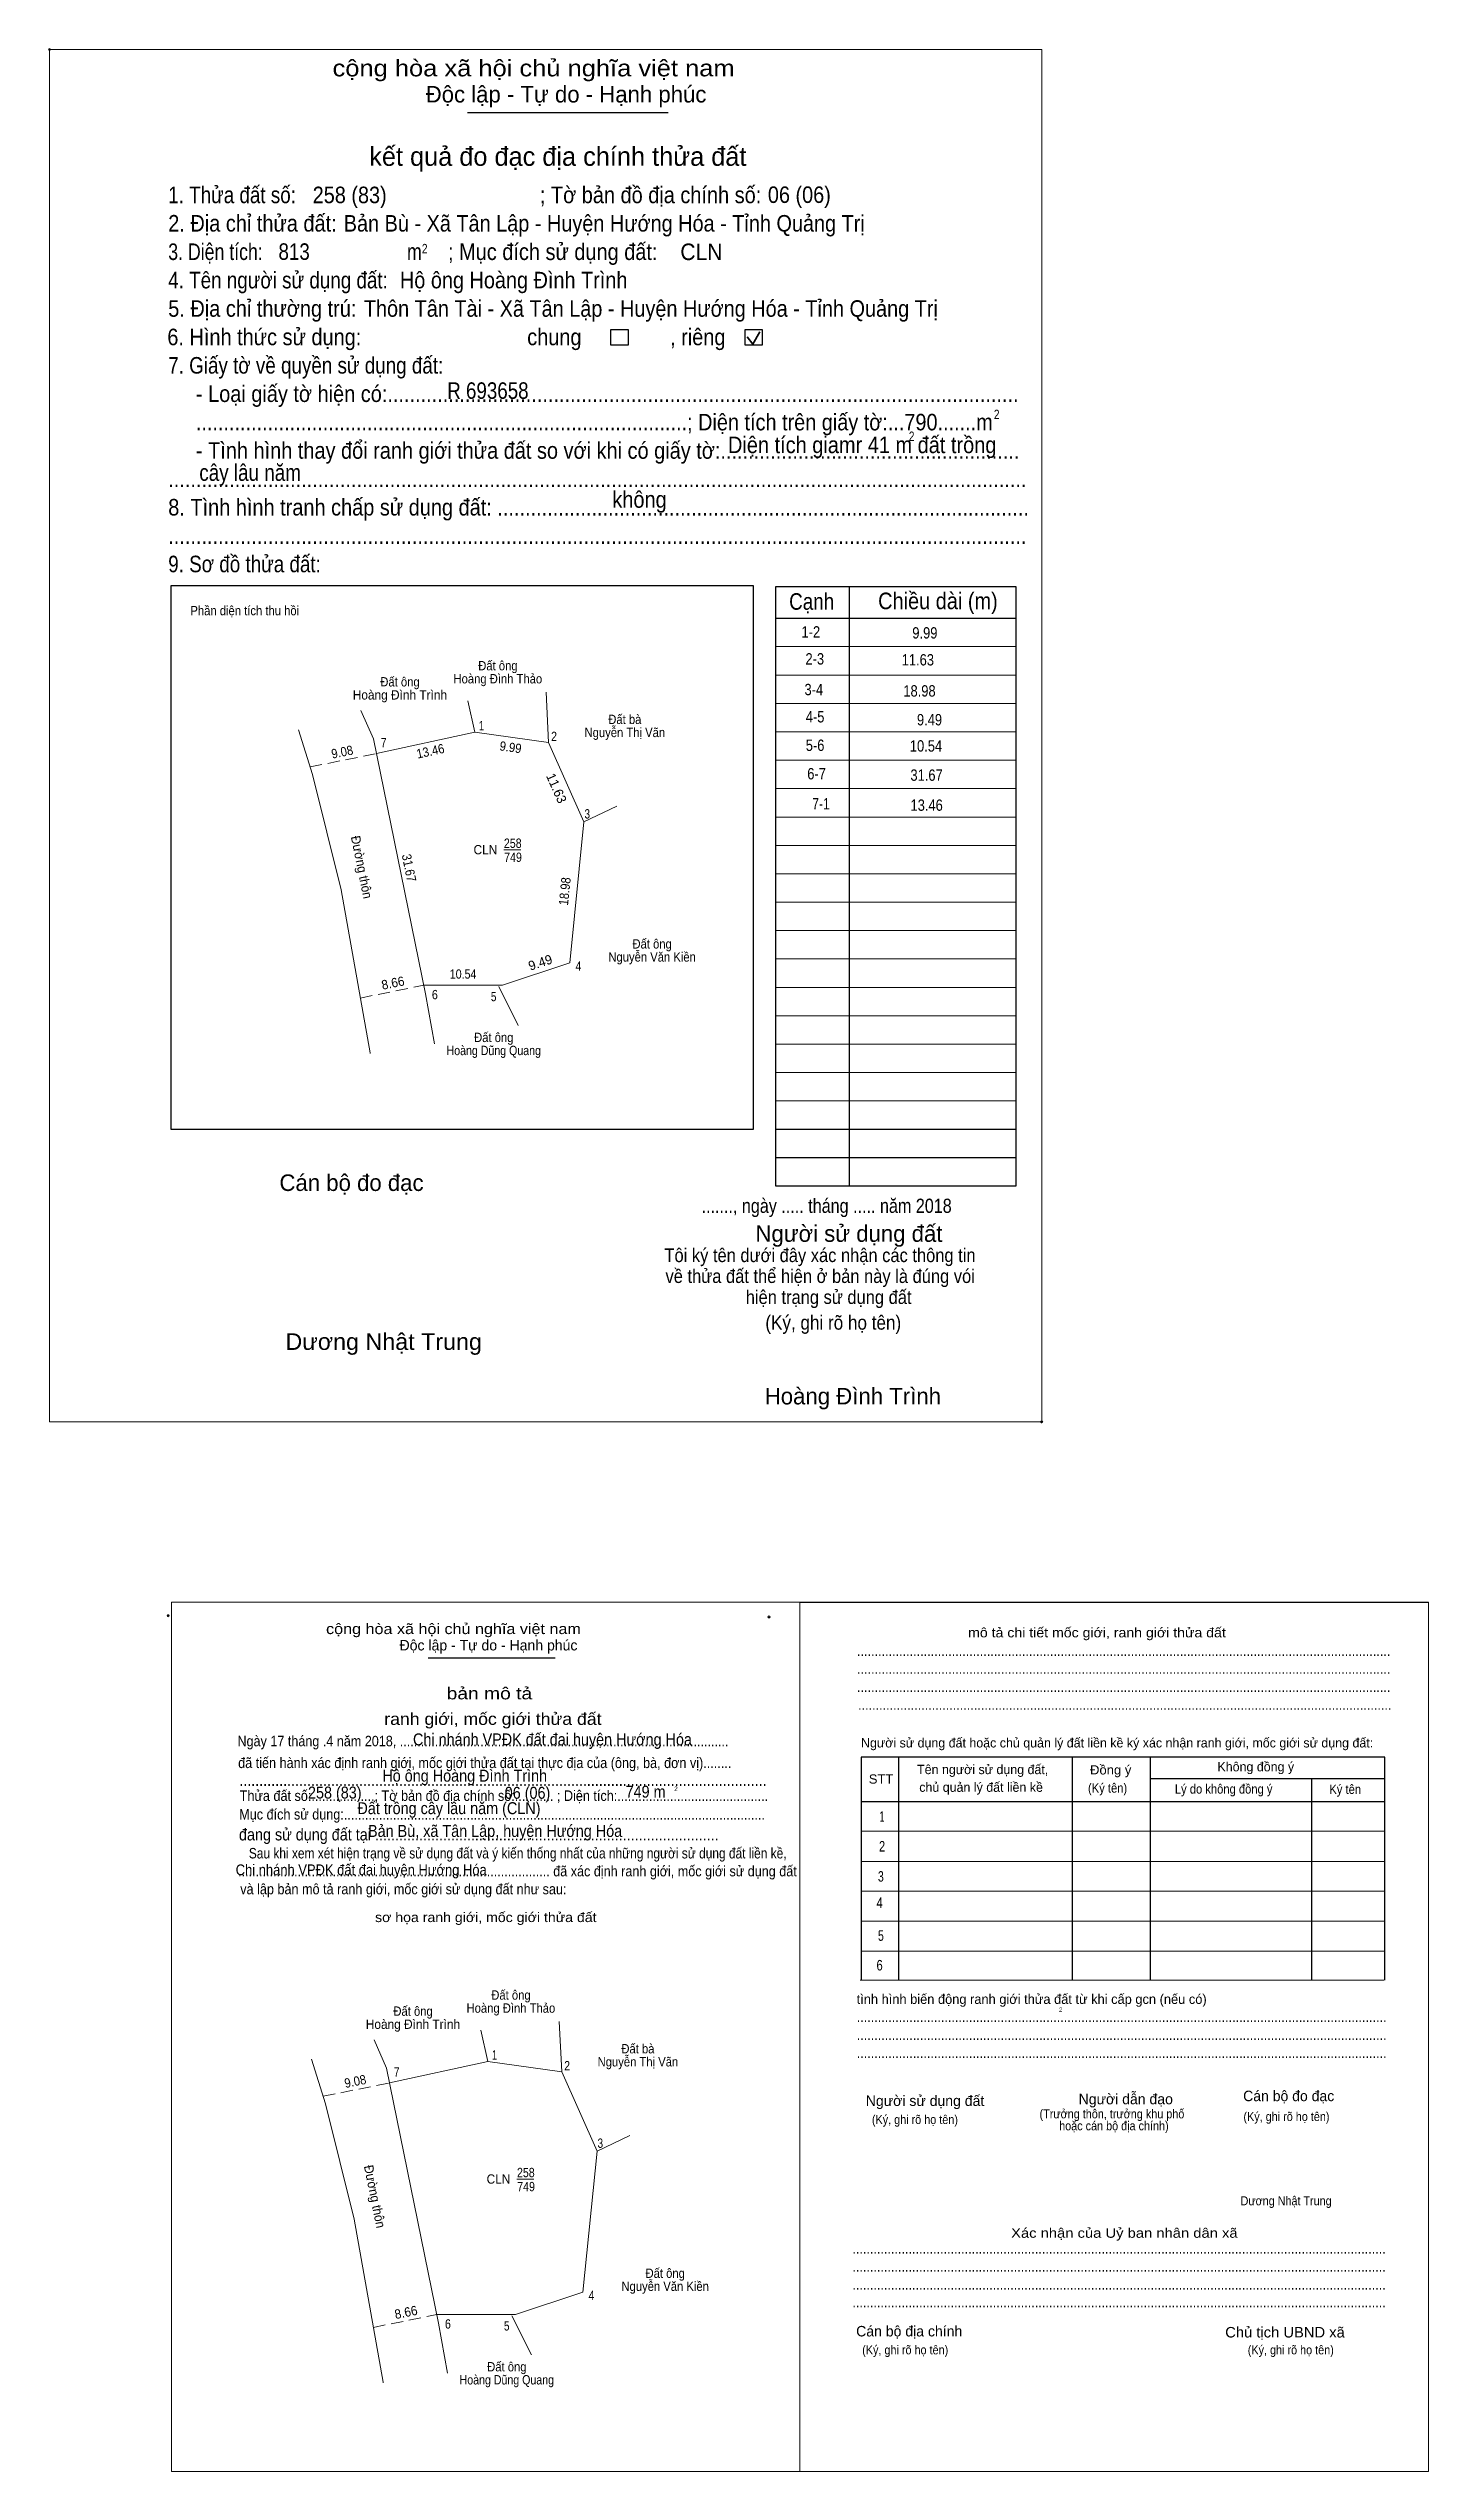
# Model space of a CAD drawing. Header units: metres. Extents: x 547001 to 548211, y 1837652 to 1838206.
# Drawn here: x 548026.3 to 548211.1, y 1837651.6 to 1837976.1 of the extents above; entities that cross this region are included whole.
import ezdxf
from ezdxf.enums import TextEntityAlignment as Align

# ---------------------------------------------------------------- set-up
doc = ezdxf.new("R2010")
doc.units = ezdxf.units.M
doc.header["$LTSCALE"] = 0.54
doc.header["$PDMODE"] = 32
doc.header["$PDSIZE"] = 0.27
doc.linetypes.add('DOTTED', pattern=[1.5, 0.3, -1.2])
doc.linetypes.add('MEDIUM_DASHED', pattern=[4.5, 3, -1.5])
for name, color, linetype, lineweight in [('1', 7, 'DOTTED', 13), ('10', 7, 'Continuous', 13), ('42', 7, 'Continuous', 13), ('61', 7, 'Continuous', 13), ('63', 7, 'Continuous', 13), ('7', 7, 'Continuous', 13)]:
    doc.layers.add(name, color=color, linetype=linetype, lineweight=lineweight)
for name, color, linetype in [('17', 7, 'Continuous'), ('25', 7, 'Continuous'), ('30', 7, 'Continuous'), ('6', 7, 'Continuous')]:
    doc.layers.add(name, color=color, linetype=linetype)

msp = doc.modelspace()

# ---------------------------------------------------------------- texts
at = {"layer": '1'}
for s, width, p in [('CLN', 0.95, (548084.845, 1837868.15)), ('258', 0.85, (548088.505, 1837869.02)), ('749', 0.85, (548088.54, 1837867.14)), ('CLN', 0.95, (548086.595, 1837690.16)), ('258', 0.85, (548090.255, 1837691.03)), ('749', 0.85, (548090.29, 1837689.15))]:
    msp.add_text(s, height=1.25, dxfattribs=dict(at, width=width)).set_placement(p, align=Align.CENTER)
at = {"layer": '17'}
for s, height, width, p in [('2', 0.6, 0.75, (548161.64, 1837713.17)), ('Dương Nhật Trung', 1.2, 0.9, (548185.95, 1837687.27))]:
    msp.add_text(s, height=height, dxfattribs=dict(at, width=width)).set_placement(p)
at = {"layer": '25', "width": 0.9}
for s, height, p in [('Chi nhánh VPĐK đất đai huyện Hướng Hóa', 1.6, (548075.15, 1837748.85)), ('Đất trồng cây lâu năm (CLN)', 1.6, (548067.71, 1837739.64)), ('Chi nhánh VPĐK đất đai huyện Hướng Hóa', 1.44, (548051.41, 1837731.47))]:
    msp.add_text(s, height=height, dxfattribs=at).set_placement(p)
at = {"layer": '30'}
for s, width, p in [('1-2', 0.85, (548129.66, 1837897.18)), ('9.99', 0.85, (548145.36, 1837897.05)), ('2-3', 0.85, (548130.19, 1837893.57)), ('11.63', 0.85, (548144.9, 1837893.44)), ('3-4', 0.85, (548130.06, 1837889.46)), ('18.98', 0.85, (548145.12, 1837889.28)), ('4-5', 0.85, (548130.23, 1837885.81)), ('9.49', 0.85, (548145.98, 1837885.42)), ('5-6', 0.85, (548130.23, 1837882)), ('10.54', 0.85, (548145.99, 1837881.91)), ('6-7', 0.85, (548130.43, 1837878.19)), ('31.67', 0.85, (548146.07, 1837878)), ('7-1', 0.8, (548130.95, 1837874.17)), ('13.46', 0.85, (548146.08, 1837873.98))]:
    msp.add_text(s, height=1.52, dxfattribs=dict(at, width=width)).set_placement(p, align=Align.RIGHT)
at = {"layer": '6'}
for s, height, width, p in [('CLN', 2.215, 0.95, (548110.94, 1837947.72)), ('Hộ ông Hoàng Đình Trình', 2.21, 0.9, (548073.4, 1837943.94)), ('Hộ ông Hoàng Đình Trình', 1.6, 0.9, (548071.05, 1837743.99))]:
    msp.add_text(s, height=height, dxfattribs=dict(at, width=width)).set_placement(p)
at = {"layer": '63'}
for s, width, p in [('Phần diện tích thu hồi', 0.9, (548052.625, 1837900.16)), ('Đất ông', 0.9, (548073.405, 1837890.63)), ('Hoàng Đình Thảo', 0.9, (548086.505, 1837891.04)), ('Đất ông', 0.9, (548086.515, 1837892.79)), ('Hoàng Đình Trình', 0.95, (548073.395, 1837888.88)), ('Nguyễn Thị Vãn', 0.9, (548103.51, 1837883.85)), ('Đất bà', 0.9, (548103.51, 1837885.6)), ('Đất ông', 0.9, (548107.165, 1837855.54)), ('Nguyễn Văn Kiền', 0.9, (548107.16, 1837853.79)), ('10.54', 0.85, (548081.855, 1837851.51)), ('Đất ông', 0.9, (548085.965, 1837843.02)), ('Hoàng Dũng Quang', 0.85, (548085.96, 1837841.27)), ('Đất ông', 0.9, (548075.155, 1837712.64)), ('Hoàng Đình Thảo', 0.9, (548088.255, 1837713.05)), ('Đất ông', 0.9, (548088.265, 1837714.8)), ('Hoàng Đình Trình', 0.95, (548075.145, 1837710.89)), ('Nguyễn Thị Vãn', 0.9, (548105.26, 1837705.86)), ('Đất bà', 0.9, (548105.26, 1837707.61)), ('Đất ông', 0.9, (548108.915, 1837677.55)), ('Nguyễn Văn Kiền', 0.9, (548108.91, 1837675.8)), ('Đất ông', 0.9, (548087.715, 1837665.03)), ('Hoàng Dũng Quang', 0.85, (548087.71, 1837663.28))]:
    msp.add_text(s, height=1.25, dxfattribs=dict(at, width=width)).set_placement(p, align=Align.CENTER)
for s, width, p in [(' 1', 0.75, (548084.67, 1837884.77)), (' 7', 0.8, (548071.59, 1837882.47)), (' 2', 0.85, (548094.43, 1837883.32)), (' 3', 0.8, (548098.85, 1837872.95)), (' 4', 0.85, (548097.69, 1837852.56)), (' 6', 0.85, (548078.47, 1837848.75)), (' 5', 0.8, (548086.32, 1837848.49)), (' 1', 0.75, (548086.42, 1837706.78)), (' 7', 0.8, (548073.34, 1837704.48)), (' 2', 0.85, (548096.18, 1837705.33)), (' 3', 0.8, (548100.6, 1837694.96)), (' 4', 0.85, (548099.44, 1837674.57)), (' 6', 0.85, (548080.22, 1837670.76)), (' 5', 0.8, (548088.07, 1837670.5))]:
    msp.add_text(s, height=1.25, dxfattribs=dict(at, width=width)).set_placement(p, align=Align.RIGHT)
for s, rotation, width, p in [('9.08', 11.496, 0.9, (548065.7954, 1837881.2501)), ('13.46', 12.27, 0.9, (548077.6122, 1837881.3637)), ('9.99', 352.057, 0.9, (548088.1286, 1837881.8751)), ('Đường thôn', 281.51, 0.95, (548067.6693, 1837866.3147)), ('31.67', 281.512, 0.9, (548074.013, 1837866.2097)), ('18.98', 84.223, 0.9, (548096.0869, 1837863.1371)), ('8.66', 11.453, 0.95, (548072.5859, 1837850.3231)), ('9.08', 11.496, 0.9, (548067.5454, 1837703.2601)), ('Đường thôn', 281.51, 0.95, (548069.4193, 1837688.3247)), ('8.66', 11.453, 0.95, (548074.3359, 1837672.3331))]:
    msp.add_text(s, height=1.25, rotation=rotation, dxfattribs=dict(at, width=width)).set_placement(p, align=Align.CENTER)
for s, rotation, p in [('11.63', 293.987, (548093.7869, 1837876.7591)), ('9.49', 18.435, (548092.3924, 1837853.0775))]:
    msp.add_text(s, height=1.25, rotation=rotation, dxfattribs=at).set_placement(p, align=Align.CENTER)
at = {"layer": '7'}
for s, height, width, p in [('cộng hòa xã hội chủ nghĩa việt nam', 2.217, 1.15, (548064.38, 1837972.32)), ('1. Thửa đất số:', 2.217, 0.85, (548042.38, 1837955.34)), ('258 (83)', 2.21, 0.9, (548061.72, 1837955.34)), ('; Tờ bản đồ địa chính số:', 2.217, 0.9, (548092.14, 1837955.34)), ('06 (06)', 2.21, 0.9, (548122.66, 1837955.37)), ('2. Địa chỉ thửa đất:', 2.217, 0.9, (548042.38, 1837951.54)), ('Bản Bù - Xã Tân Lập - Huyện Hướng Hóa - Tỉnh Quảng Trị', 2.21, 0.9, (548065.88, 1837951.54)), ('3. Diện tích:', 2.217, 0.8, (548042.38, 1837947.73)), ('813', 2.21, 0.85, (548057.14, 1837947.75)), ('m', 2.217, 0.8, (548074.35, 1837947.73)), ('2', 1.267, 0.8, (548076.34, 1837948.62)), ('; Mục đích sử dụng đất:', 2.217, 0.9, (548079.84, 1837947.73)), ('4. Tên người sử dụng đất:', 2.217, 0.85, (548042.38, 1837943.93)), ('5. Địa chỉ thường trú:', 2.217, 0.9, (548042.38, 1837940.13)), ('Thôn Tân Tài - Xã Tân Lập - Huyện Hướng Hóa - Tỉnh Quảng Trị', 2.21, 0.9, (548068.57, 1837940.13)), ('6. Hình thức sử dụng:', 2.217, 0.9, (548042.26, 1837936.32)), ('chung                , riêng', 2.217, 0.9, (548090.44, 1837936.32)), ('7. Giấy tờ về quyền sử dụng đất:', 2.217, 0.85, (548042.38, 1837932.52)), ('     - Loại giấy tờ hiện có:..................................................................................................................', 2.217, 0.9, (548042.38, 1837928.72)), ('R 693658', 2.21, 0.85, (548079.73, 1837929.14)), ('2', 1.267, 0.8, (548152.92, 1837926.42)), ('     .........................................................................................; Diện tích trên giấy tờ:...790.......m', 2.21, 0.9, (548042.38, 1837924.92)), ('Diện tích giamr 41 m đất trồng', 2.22, 0.9, (548117.32, 1837921.87)), ('2', 1.267, 0.8, (548141.53, 1837923.49)), ('     - Tình hình thay đổi ranh giới thửa đất so với khi có giấy tờ:......................................................', 2.217, 0.9, (548042.38, 1837921.12)), ('cây lâu năm ', 2.22, 0.85, (548046.54, 1837918.16)), ('8. Tình hình tranh chấp sử dụng đất: ................................................................................................', 2.217, 0.9, (548042.38, 1837913.52)), ('...........................................................................................................................................................', 2.217, 0.9, (548042.38, 1837917.32)), ('không', 2.218, 0.9, (548101.84, 1837914.56)), ('9. Sơ đồ thửa đất:', 2.217, 0.85, (548042.38, 1837905.92)), ('...........................................................................................................................................................', 2.217, 0.9, (548042.38, 1837909.72)), ('Cạnh', 2.217, 0.85, (548125.51, 1837900.9)), ('Chiều dài (m)', 2.217, 0.9, (548137.42, 1837900.98)), ('......., ngày ..... tháng ..... năm 2018', 1.9, 0.85, (548113.78, 1837820.15)), ('(Ký, ghi rõ họ tên)', 1.901, 0.9, (548122.32, 1837804.51)), ('Dương Nhật Trung', 2.22, 1.05, (548058.07, 1837801.8)), ('cộng hòa xã hội chủ nghĩa việt nam', 1.405, 1.15, (548063.51, 1837763.75)), ('........................................................................................................................................................', 1.405, 0.9, (548134.59, 1837760.83)), ('........................................................................................................................................................', 1.405, 0.9, (548134.59, 1837758.43)), ('........................................................................................................................................................', 1.405, 0.9, (548134.59, 1837756.01)), ('........................................................................................................................................................', 1.405, 0.9, (548134.73, 1837753.61)), ('Ngày 17 tháng .4 năm 2018, ..............................................................................................', 1.4, 0.9, (548051.65, 1837748.73)), (' đã tiến hành xác định ranh giới, mốc giới thửa đất tại thực địa của (ông, bà, đơn vị)........', 1.405, 0.9, (548051.27, 1837745.81)), ('Đồng ý', 1.244, 1.05, (548165.79, 1837744.95)), ('Thửa đất số:..................; Tờ bản đồ địa chính số:........... ; Diện tích:...........................................', 1.405, 0.9, (548051.95, 1837741.41)), ('....................................................................................................................................', 1.6, 0.9, (548051.88, 1837743.41)), ('258 (83)', 1.6, 0.9, (548061.09, 1837741.73)), ('06 (06)', 1.6, 0.9, (548087.43, 1837741.7)), ('749 m', 1.6, 0.9, (548103.61, 1837741.85)), ('2', 0.6399, 0.8, (548110.12, 1837742.72)), ('STT', 1.244, 1.05, (548136.17, 1837743.72)), ('(Ký tên)', 1.244, 0.9, (548165.52, 1837742.52)), ('Lý do không đồng ý', 1.244, 0.9, (548177.15, 1837742.39)), ('Ký tên', 1.244, 0.9, (548197.83, 1837742.35)), ('Mục đích sử dụng:........................................................................................................................', 1.405, 0.9, (548051.88, 1837738.92)), ('đang sử dụng đất tại ......................................................................................', 1.6, 0.9, (548051.85, 1837736.12)), ('Bản Bù, xã Tân Lập, huyện Hướng Hóa', 1.6, 0.9, (548069.13, 1837736.59)), ('......................................................................................... đã xác định ranh giới, mốc giới sử dụng đất', 1.402, 0.9, (548051.73, 1837731.31)), ('Sau khi xem xét hiện trạng về sử dụng đất và ý kiến thống nhất của những người sử dụng đất liền kề,', 1.405, 0.85, (548053.17, 1837733.71)), (' và lập bản mô tả ranh giới, mốc giới sử dụng đất như sau:', 1.405, 0.9, (548051.55, 1837728.91)), ('.......................................................................................................................................................', 1.405, 0.9, (548134.55, 1837711.81)), ('.......................................................................................................................................................', 1.405, 0.9, (548134.55, 1837709.41)), ('.......................................................................................................................................................', 1.405, 0.9, (548134.55, 1837707)), ('(Ký, ghi rõ họ tên)', 1.204, 0.9, (548136.59, 1837698.15)), ('(Ký, ghi rõ họ tên)', 1.204, 0.9, (548186.33, 1837698.55)), ('........................................................................................................................................................', 1.405, 0.9, (548133.97, 1837680.81)), ('........................................................................................................................................................', 1.405, 0.9, (548133.97, 1837678.39)), ('........................................................................................................................................................', 1.405, 0.9, (548133.97, 1837675.99)), ('........................................................................................................................................................', 1.405, 0.9, (548133.97, 1837673.59)), ('(Ký, ghi rõ họ tên)', 1.204, 0.9, (548135.29, 1837667.31)), ('Chủ tịch UBND xã', 1.405, 1.05, (548183.89, 1837669.57)), ('(Ký, ghi rõ họ tên)', 1.204, 0.9, (548186.91, 1837667.31))]:
    msp.add_text(s, height=height, dxfattribs=dict(at, width=width)).set_placement(p)
for s, height, p in [('Độc lập - Tự do - Hạnh phúc', 2.217, (548076.85, 1837968.82)), ('Cán bộ đo đạc', 2.218, (548057.27, 1837823.08)), ('Người sử dụng đất', 2.217, (548121, 1837816.27)), ('Hoàng Đình Trình', 2.22, (548122.24, 1837794.5)), ('Độc lập - Tự do - Hạnh phúc', 1.405, (548073.35, 1837761.56)), ('Người sử dụng đất hoặc chủ quản lý đất liền kề ký xác nhận ranh giới, mốc giới sử dụng đất:', 1.244, (548135.13, 1837748.57)), ('Tên người sử dụng đất,', 1.244, (548142.64, 1837745)), ('Không đồng ý', 1.244, (548182.85, 1837745.37)), ('chủ quản lý đất liền kề', 1.244, (548142.93, 1837742.63)), ('tình hình biến động ranh giới thửa đất từ khi cấp gcn (nếu có)', 1.284, (548134.55, 1837714.23)), ('Người sử dụng đất', 1.405, (548135.77, 1837700.57)), ('Người dẫn đạo', 1.404, (548164.27, 1837700.79)), ('Cán bộ đo đạc', 1.402, (548186.29, 1837701.21)), ('Cán bộ địa chính', 1.405, (548134.48, 1837669.71))]:
    msp.add_text(s, height=height, dxfattribs=at).set_placement(p)
for s, height, p in [('kết quả đo đạc địa chính thửa đất', 2.534, (548094.54, 1837960.34)), ('.', 0.6337, (548159.3367, 1837791.86))]:
    msp.add_text(s, height=height, dxfattribs=at).set_placement(p, align=Align.CENTER)
for s, height, width, p in [('Tôi ký tên dưới đây xác nhận các thông tin', 1.832, 0.9, (548129.64, 1837813.56)), ('về thửa đất thể hiện ở bản này là đúng vói', 1.832, 0.9, (548129.665, 1837810.76)), ('hiện trạng sử dụng đất', 1.832, 0.9, (548130.795, 1837807.95)), ('mô tả chi tiết mốc giới, ranh giới thửa đất', 1.284, 1.1, (548166.72, 1837763.31)), ('bản mô tả', 1.605, 1.2, (548085.38, 1837755.01)), ('ranh giới, mốc giới thửa đất', 1.605, 1.1, (548085.845, 1837751.59)), ('1', 1.405, 0.65, (548137.945, 1837738.63)), ('2', 1.405, 0.8, (548137.95, 1837734.63)), ('3', 1.405, 0.75, (548137.785, 1837730.6)), ('sơ họa ranh giới, mốc giới thửa đất', 1.284, 1.1, (548084.895, 1837725.19)), ('4', 1.405, 0.8, (548137.63, 1837727.09)), ('5', 1.405, 0.75, (548137.795, 1837722.68)), ('6', 1.405, 0.8, (548137.62, 1837718.71)), ('(Trưởng thôn, trưởng khu phố', 1.204, 0.9, (548168.725, 1837698.91)), ('hoặc cán bộ địa chính)', 1.204, 0.9, (548168.99, 1837697.31)), ('Xác nhận của Uỷ ban nhân dân xã', 1.285, 1.15, (548170.385, 1837682.92))]:
    msp.add_text(s, height=height, dxfattribs=dict(at, width=width)).set_placement(p, align=Align.CENTER)

# ---------------------------------------------------------------- linework, layer by layer
at = {"layer": '1', "linetype": 'Continuous'}
for p, q in [((548086.64, 1837850.47), (548089.25, 1837845.22)), ((548088.39, 1837672.48), (548091, 1837667.23))]:
    msp.add_line(p, q, dxfattribs=at)
at = {"layer": '10'}
for p, q in [((548102.42, 1837874.59), (548098.04, 1837872.51)), ((548104.17, 1837696.6), (548099.79, 1837694.52))]:
    msp.add_line(p, q, dxfattribs=at)
at = {"layer": '42'}
for p, q in [((548092.96, 1837889.86), (548093.31, 1837883.14)), ((548093.31, 1837883.14), (548083.42, 1837884.52)), ((548098.04, 1837872.51), (548093.31, 1837883.14)), ((548098.04, 1837872.51), (548096.13, 1837853.63)), ((548094.71, 1837711.87), (548095.06, 1837705.15)), ((548095.06, 1837705.15), (548085.17, 1837706.53)), ((548099.79, 1837694.52), (548095.06, 1837705.15)), ((548099.79, 1837694.52), (548097.88, 1837675.64))]:
    msp.add_line(p, q, dxfattribs=at)
at = {"layer": '61'}
for p, q in [((548083.42, 1837884.52), (548082.47, 1837888.7)), ((548069.87, 1837883.62), (548068.18, 1837887.4)), ((548070.27, 1837881.66), (548083.42, 1837884.52)), ((548069.42, 1837841.49), (548069.41, 1837841.56)), ((548085.17, 1837706.53), (548084.22, 1837710.71)), ((548071.62, 1837705.63), (548069.93, 1837709.41)), ((548072.02, 1837703.67), (548085.17, 1837706.53)), ((548071.17, 1837663.5), (548071.16, 1837663.57))]:
    msp.add_line(p, q, dxfattribs=at)
for points in [[(548059.8, 1837884.84), (548061.69, 1837878.85), (548065.53, 1837863.38), (548069.41, 1837841.56)], [(548078.01, 1837842.78), (548076.82, 1837849.49), (548069.87, 1837883.62)], [(548096.13, 1837853.63), (548087.13, 1837850.63), (548076.59, 1837850.63)], [(548061.55, 1837706.85), (548063.44, 1837700.86), (548067.28, 1837685.39), (548071.16, 1837663.57)], [(548079.76, 1837664.79), (548078.57, 1837671.5), (548071.62, 1837705.63)], [(548097.88, 1837675.64), (548088.88, 1837672.64), (548078.34, 1837672.64)]]:
    msp.add_lwpolyline(points, dxfattribs=at)
at = {"layer": '63', "linetype": 'MEDIUM_DASHED'}
for p, q in [((548061.37, 1837879.85), (548070.27, 1837881.66)), ((548068.1, 1837848.91), (548076.59, 1837850.63)), ((548063.12, 1837701.86), (548072.02, 1837703.67)), ((548069.85, 1837670.92), (548078.34, 1837672.64))]:
    msp.add_line(p, q, dxfattribs=at)
at = {"layer": '63'}
for p, q in [((548087.32, 1837868.77), (548089.59, 1837868.77)), ((548089.07, 1837690.78), (548091.34, 1837690.78))]:
    msp.add_line(p, q, dxfattribs=at)
at = {"layer": '7', "lineweight": 25}
for p, q in [((548082.43, 1837967.49), (548109.3, 1837967.49)), ((548123.74, 1837823.72), (548123.74, 1837904)), ((548133.56, 1837904), (548133.56, 1837823.72)), ((548123.74, 1837899.76), (548155.87, 1837899.76)), ((548155.87, 1837831.33), (548123.74, 1837831.33)), ((548155.87, 1837827.53), (548123.74, 1837827.53)), ((548155.87, 1837827.52), (548123.74, 1837827.52)), ((548155.87, 1837823.72), (548123.74, 1837823.72)), ((548077.16, 1837760.55), (548094.18, 1837760.55)), ((548140.17, 1837747.29), (548140.17, 1837717.4)), ((548163.39, 1837747.17), (548163.39, 1837717.4)), ((548173.86, 1837747.17), (548173.86, 1837717.4)), ((548173.86, 1837744.4), (548205.25, 1837744.4)), ((548195.42, 1837744.4), (548195.42, 1837717.4)), ((548135.13, 1837741.35), (548205.25, 1837741.35))]:
    msp.add_line(p, q, dxfattribs=at)
at = {"layer": '7', "lineweight": 35}
for p, q in [((548119.9, 1837937.46), (548120.66, 1837936.48)), ((548120.66, 1837936.48), (548121.58, 1837938.12))]:
    msp.add_line(p, q, dxfattribs=at)
at = {"layer": '7'}
for p, q in [((548123.74, 1837895.96), (548155.87, 1837895.96)), ((548123.74, 1837892.15), (548155.87, 1837892.15)), ((548123.74, 1837888.35), (548155.87, 1837888.35)), ((548123.74, 1837884.55), (548155.87, 1837884.55)), ((548123.74, 1837880.75), (548155.87, 1837880.75)), ((548123.74, 1837876.95), (548155.87, 1837876.95)), ((548123.74, 1837873.15), (548155.87, 1837873.15)), ((548123.74, 1837869.34), (548155.87, 1837869.34)), ((548123.74, 1837865.54), (548155.87, 1837865.54)), ((548123.74, 1837861.74), (548155.87, 1837861.74)), ((548123.74, 1837857.94), (548155.87, 1837857.94)), ((548123.74, 1837854.14), (548155.87, 1837854.14)), ((548123.74, 1837850.34), (548155.87, 1837850.34)), ((548123.74, 1837846.53), (548155.87, 1837846.53)), ((548123.74, 1837842.73), (548155.87, 1837842.73)), ((548123.74, 1837838.93), (548155.87, 1837838.93)), ((548123.74, 1837835.13), (548155.87, 1837835.13)), ((548123.74, 1837831.33), (548155.87, 1837831.33)), ((548123.74, 1837827.52), (548155.87, 1837827.52)), ((548135.13, 1837737.34), (548205.25, 1837737.34)), ((548135.13, 1837733.32), (548205.25, 1837733.32)), ((548135.13, 1837729.31), (548205.25, 1837729.31)), ((548135.13, 1837725.3), (548205.25, 1837725.3)), ((548135.13, 1837721.28), (548205.25, 1837721.28)), ((548135.01, 1837717.4), (548205.13, 1837717.4))]:
    msp.add_line(p, q, dxfattribs=at)
for points in [[(548026.48, 1837975.92), (548159.33, 1837975.92), (548159.33, 1837792.17), (548026.48, 1837792.17)], [(548042.81, 1837768.01), (548126.96, 1837768.01), (548126.96, 1837651.62), (548042.81, 1837651.62)], [(548126.96, 1837768.01), (548211.11, 1837768.01), (548211.11, 1837651.62), (548126.96, 1837651.62)], [(548126.96, 1837768), (548211.11, 1837768), (548211.11, 1837651.62), (548126.96, 1837651.62)]]:
    msp.add_lwpolyline(points, close=True, dxfattribs=at)
at = {"layer": '7', "lineweight": 25}
for points in [[(548101.65, 1837938.44), (548103.94, 1837938.44), (548103.94, 1837936.31), (548101.65, 1837936.31)], [(548119.6, 1837938.44), (548121.89, 1837938.44), (548121.89, 1837936.31), (548119.6, 1837936.31)], [(548042.77, 1837904.13), (548120.7, 1837904.13), (548120.7, 1837831.33), (548042.77, 1837831.33)]]:
    msp.add_lwpolyline(points, close=True, dxfattribs=at)
for points in [[(548123.74, 1837904), (548155.87, 1837904), (548155.87, 1837823.72)], [(548205.25, 1837717.4), (548205.25, 1837747.29), (548135.13, 1837747.29), (548135.13, 1837717.4)]]:
    msp.add_lwpolyline(points, dxfattribs=at)
at = {"layer": '7'}
for p in [(548026.48, 1837975.92), (548159.32, 1837792.17), (548042.36, 1837766.21), (548122.81, 1837766.04)]:
    msp.add_point(p, dxfattribs=at)

msp.set_redraw_order([(e.dxf.handle, doc.entitydb.next_handle()) for e in msp.query("TEXT MTEXT ATTDEF DIMENSION ARC_DIMENSION")])  # texts and dimensions are drawn at this point

doc.saveas('drawing.dxf')
